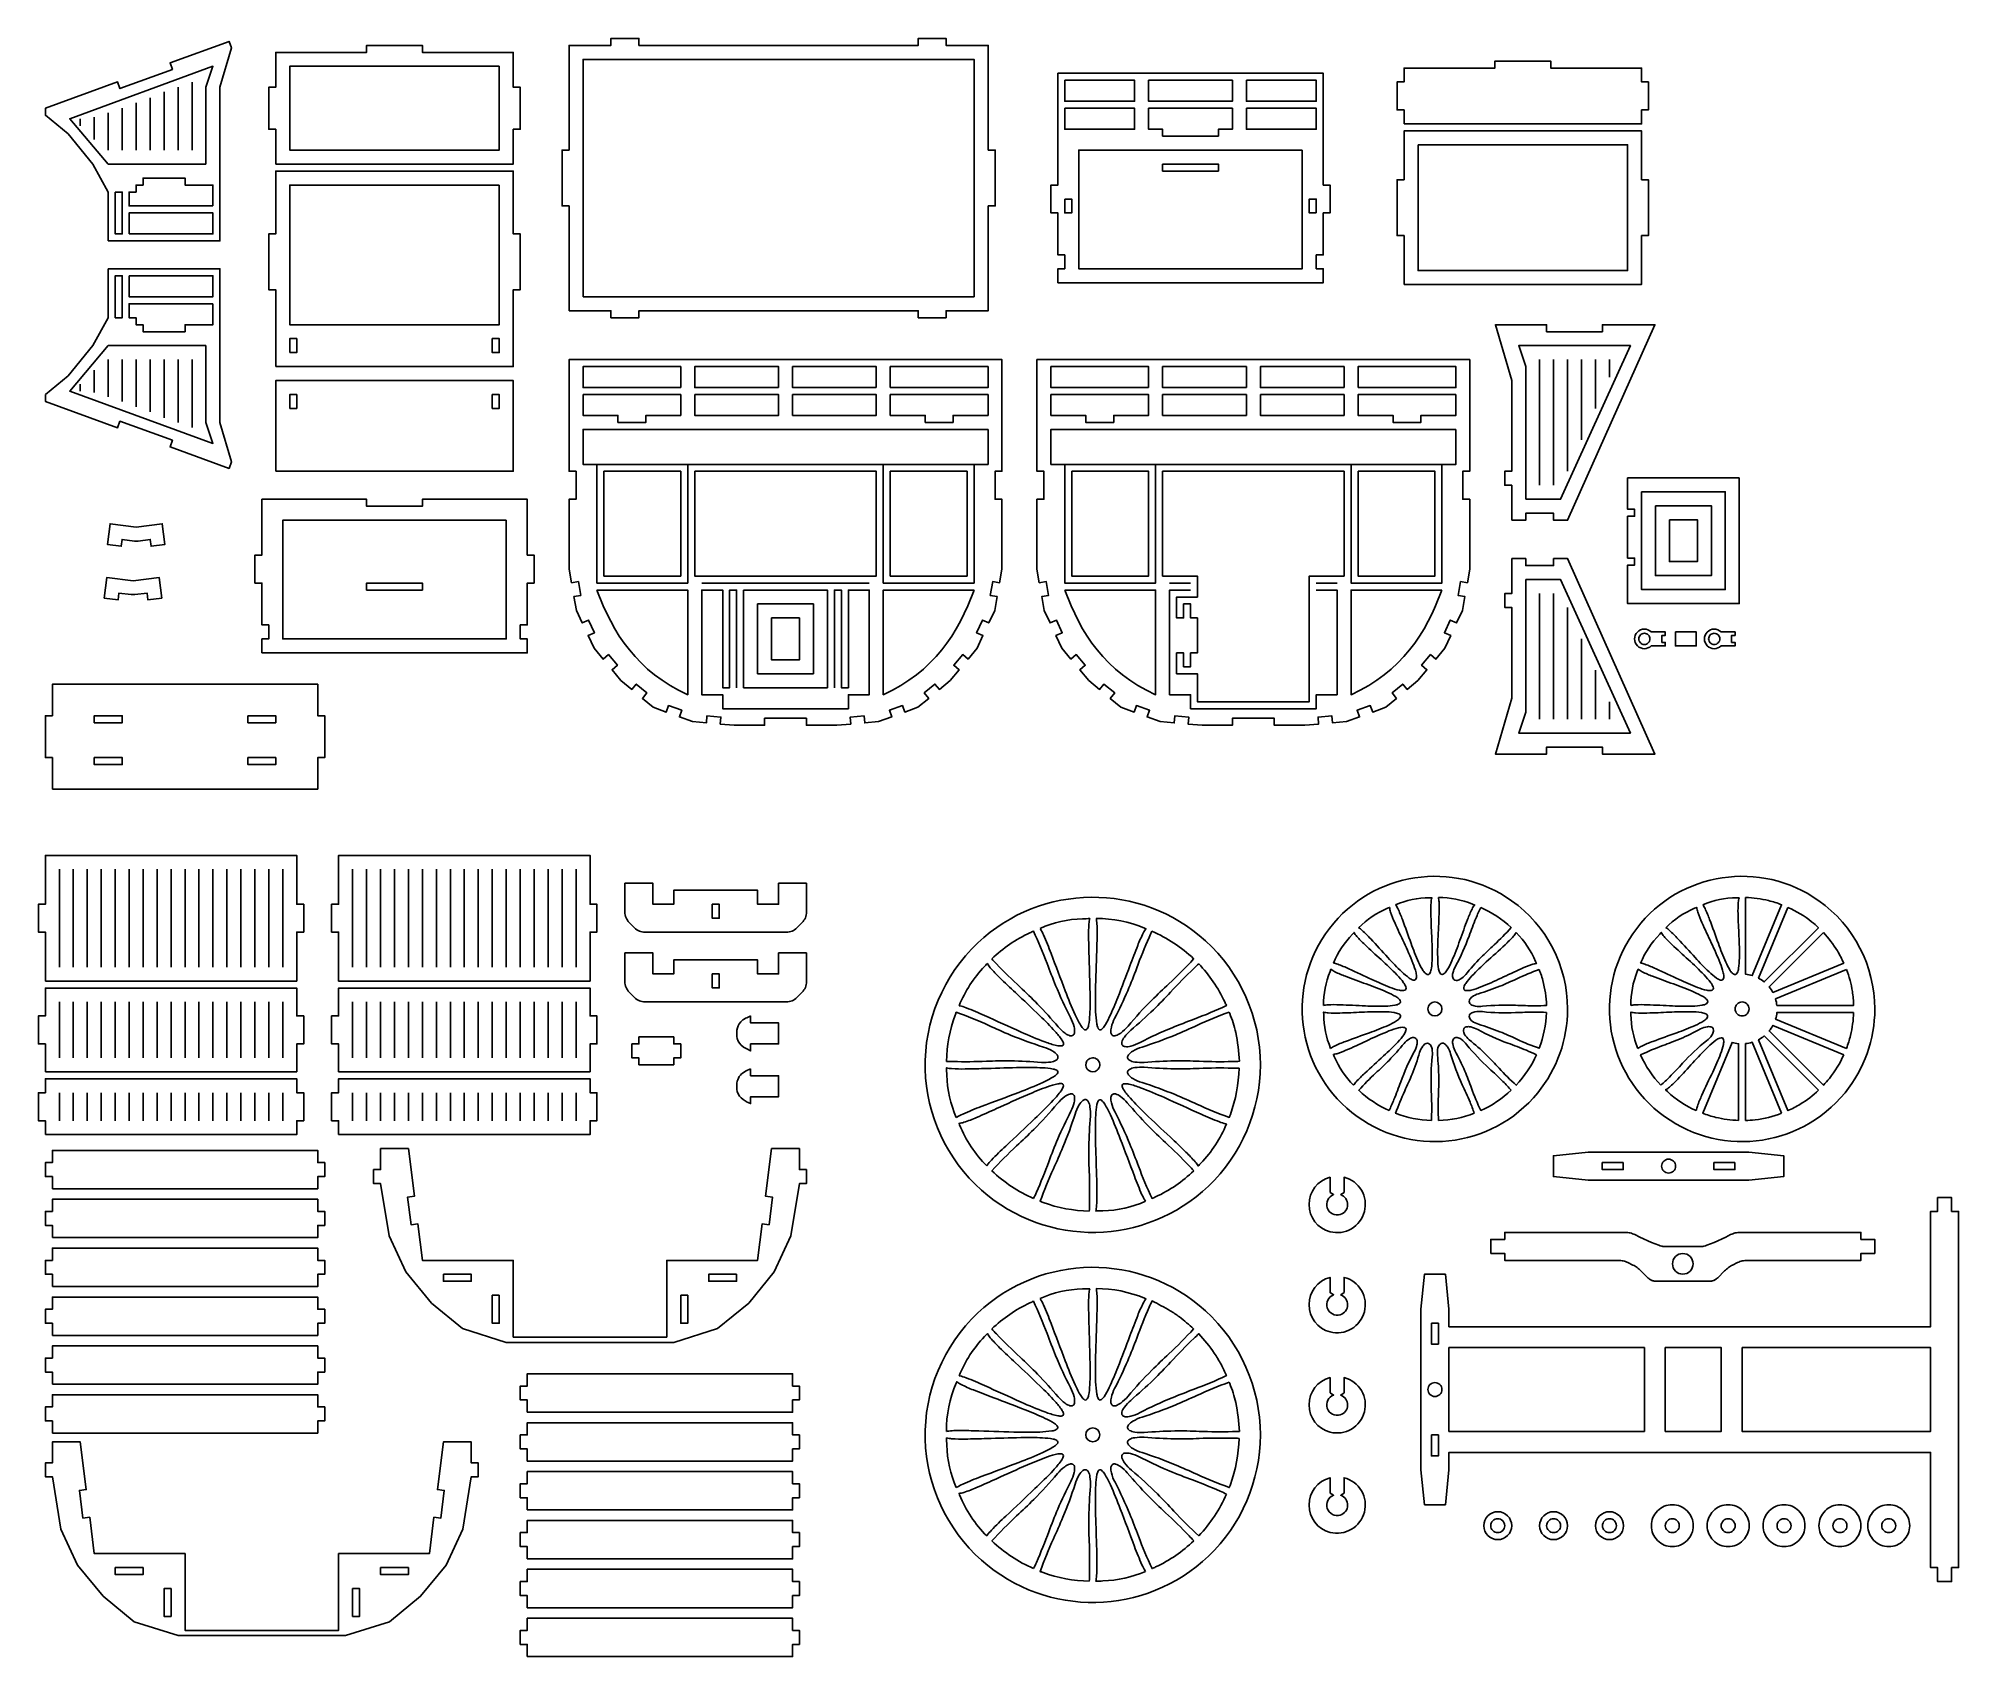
# Model space of a CAD drawing. Extents: x -590 to 235, y -434 to 261.
import ezdxf

# ---------------------------------------------------------------- set-up
doc = ezdxf.new("R2010")
doc.units = 0
doc.header["$MEASUREMENT"] = 0
doc.layers.get('0').update_dxf_attribs({"linetype": 'CONTINUOUS'})
doc.layers.add('ENGRAVE', color=1, linetype='CONTINUOUS')

msp = doc.modelspace()

# ---------------------------------------------------------------- linework, layer by layer
for points in [[(-560.12, 174.38), (-560.12, 195.38), (-566.69, 207.34), (-577.39, 220.31), (-587.12, 228.38), (-587.12, 231.38), (-556.11, 242.67), (-555.08, 239.85), (-532.53, 248.06), (-533.55, 250.87), (-508.18, 260.11), (-507.16, 257.29), (-512.12, 240.38), (-512.12, 174.38)], [(-488.12, 207.38), (-488.12, 222.38), (-491.12, 222.38), (-491.12, 240.38), (-488.12, 240.38), (-488.12, 255.38), (-449.12, 255.38), (-449.12, 258.38), (-425.12, 258.38), (-425.12, 255.38), (-386.12, 255.38), (-386.12, 240.38), (-383.12, 240.38), (-383.12, 222.38), (-386.12, 222.38), (-386.12, 207.38)], [(-362.12, 144.38), (-362.12, 189.38), (-365.12, 189.38), (-365.12, 213.38), (-362.12, 213.38), (-362.12, 258.38), (-344.12, 258.38), (-344.12, 261.38), (-332.12, 261.38), (-332.12, 258.38), (-212.12, 258.38), (-212.12, 261.38), (-200.12, 261.38), (-200.12, 258.38), (-182.04, 258.38), (-182.04, 213.38), (-179.04, 213.38), (-179.04, 189.38), (-182.04, 189.38), (-182.04, 144.38), (-200.12, 144.38), (-200.12, 141.38), (-212.12, 141.38), (-212.12, 144.38), (-332.12, 144.38), (-332.12, 141.38), (-344.12, 141.38), (-344.12, 144.38)], [(-3.35, 224.66), (-3.35, 230.66), (-6.35, 230.66), (-6.35, 242.66), (-3.35, 242.66), (-3.35, 248.66), (35.65, 248.66), (35.65, 251.66), (59.65, 251.66), (59.65, 248.66), (98.65, 248.66), (98.65, 242.66), (101.65, 242.66), (101.65, 230.66), (98.65, 230.66), (98.65, 224.66)], [(-152.12, 156.38), (-152.12, 162.38), (-149.12, 162.38), (-149.12, 168.38), (-152.12, 168.38), (-152.12, 186.38), (-155.12, 186.38), (-155.12, 198.38), (-152.12, 198.38), (-152.12, 246.38), (-38.12, 246.38), (-38.12, 198.38), (-35.12, 198.38), (-35.12, 186.38), (-38.12, 186.38), (-38.12, 168.38), (-41.12, 168.38), (-41.12, 162.38), (-38.12, 162.38), (-38.12, 156.38)], [(-149.12, 243.38), (-149.12, 234.38), (-119.12, 234.38), (-119.12, 243.38)], [(-113.12, 243.38), (-113.12, 234.38), (-77.12, 234.38), (-77.12, 243.38)], [(-71.12, 243.38), (-71.12, 234.38), (-41.12, 234.38), (-41.12, 243.38)], [(-149.12, 231.38), (-119.12, 231.38), (-119.12, 222.38), (-149.12, 222.38)], [(-113.12, 231.38), (-113.12, 222.38), (-107.12, 222.38), (-107.12, 219.38), (-83.12, 219.38), (-83.12, 222.38), (-77.12, 222.38), (-77.12, 231.38)], [(-71.12, 231.38), (-71.12, 222.38), (-41.12, 222.38), (-41.12, 231.38)], [(-3.35, 155.66), (-3.35, 176.66), (-6.35, 176.66), (-6.35, 200.66), (-3.35, 200.66), (-3.35, 221.66), (98.65, 221.66), (98.65, 200.66), (101.65, 200.66), (101.65, 176.66), (98.65, 176.66), (98.65, 155.66)], [(-107.12, 207.38), (-107.12, 204.38), (-83.12, 204.38), (-83.12, 207.38)], [(-515.12, 189.38), (-515.12, 198.38), (-527.12, 198.38), (-527.12, 201.38), (-545.12, 201.38), (-545.12, 198.38), (-548.12, 198.38), (-548.12, 195.38), (-551.12, 195.38), (-551.12, 189.38)], [(-488.12, 120.38), (-488.12, 153.38), (-491.12, 153.38), (-491.12, 177.38), (-488.12, 177.38), (-488.12, 204.38), (-386.12, 204.38), (-386.12, 177.38), (-383.12, 177.38), (-383.12, 153.38), (-386.12, 153.38), (-386.12, 120.38)], [(-557.12, 195.38), (-557.12, 177.38), (-554.12, 177.38), (-554.12, 195.38)], [(-149.12, 192.38), (-149.12, 186.38), (-146.12, 186.38), (-146.12, 192.38)], [(-41.12, 186.38), (-44.12, 186.38), (-44.12, 192.38), (-41.12, 192.38)], [(-551.12, 177.38), (-551.12, 186.38), (-515.12, 186.38), (-515.12, 177.38)], [(-560.12, 162.38), (-560.12, 141.38), (-566.69, 129.42), (-577.39, 116.45), (-587.12, 108.38), (-587.12, 105.38), (-556.11, 94.09), (-555.08, 96.91), (-532.53, 88.7), (-533.55, 85.89), (-508.18, 76.65), (-507.16, 79.47), (-512.12, 96.38), (-512.12, 162.38)], [(-557.12, 141.38), (-557.12, 159.38), (-554.12, 159.38), (-554.12, 141.38)], [(-551.12, 159.38), (-551.12, 150.38), (-515.12, 150.38), (-515.12, 159.38)], [(-515.12, 147.38), (-515.12, 138.38), (-527.12, 138.38), (-527.12, 135.38), (-545.12, 135.38), (-545.12, 138.38), (-548.12, 138.38), (-548.12, 141.38), (-551.12, 141.38), (-551.12, 147.38)], [(-482.12, 126.38), (-479.12, 126.38), (-479.12, 132.38), (-482.12, 132.38)], [(-395.12, 132.38), (-395.12, 126.38), (-392.12, 126.38), (-392.12, 132.38)], [(42.88, 54.38), (42.88, 69.38), (39.88, 69.38), (39.88, 75.38), (42.88, 75.38), (42.88, 114.38), (35.91, 138.38), (57.88, 138.38), (57.88, 135.38), (81.88, 135.38), (81.88, 138.38), (104.4, 138.38), (66.88, 54.38), (60.88, 54.38), (60.88, 57.38), (48.88, 57.38), (48.88, 54.38)], [(-176.12, 33.38), (-176.12, 63.38), (-179.12, 63.38), (-179.12, 75.38), (-176.12, 75.38), (-176.12, 123.38), (-362.12, 123.38), (-362.12, 75.38), (-359.12, 75.38), (-359.12, 63.38), (-362.12, 63.38), (-362.12, 33.38), (-361.07, 27.47), (-358.12, 27.99), (-357.08, 22.08), (-360.03, 21.56), (-358.99, 15.65), (-356.45, 10.22), (-353.74, 11.48), (-351.2, 6.05), (-353.92, 4.78), (-351.38, -0.66), (-347.52, -5.26), (-345.23, -3.33), (-341.37, -7.92), (-343.67, -9.85), (-339.81, -14.45), (-335.21, -18.31), (-333.29, -16.01), (-328.69, -19.86), (-330.62, -22.16), (-326.02, -26.02), (-320.38, -28.07), (-319.36, -25.25), (-313.72, -27.3), (-314.74, -30.12), (-309.11, -32.18), (-303.13, -32.7), (-302.87, -29.71), (-296.89, -30.23), (-297.15, -33.22), (-291.17, -33.74), (-278.12, -33.74), (-278.12, -30.74), (-260.12, -30.74), (-260.12, -33.74), (-247.06, -33.74), (-241.08, -33.22), (-241.34, -30.23), (-235.37, -29.71), (-235.1, -32.7), (-229.13, -32.18), (-223.49, -30.12), (-224.51, -27.3), (-218.88, -25.25), (-217.85, -28.07), (-212.21, -26.02), (-207.62, -22.16), (-209.54, -19.86), (-204.95, -16.01), (-203.02, -18.31), (-198.42, -14.45), (-194.57, -9.85), (-196.86, -7.92), (-193.01, -3.33), (-190.71, -5.26), (-186.85, -0.66), (-184.32, 4.78), (-187.03, 6.05), (-184.5, 11.48), (-181.78, 10.22), (-179.24, 15.65), (-178.2, 21.56), (-181.16, 22.08), (-180.11, 27.99), (-177.16, 27.47)], [(-314.12, 111.38), (-314.12, 120.38), (-356.12, 120.38), (-356.12, 111.38)], [(-272.12, 111.38), (-272.12, 120.38), (-308.12, 120.38), (-308.12, 111.38)], [(-230.12, 111.38), (-230.12, 120.38), (-266.12, 120.38), (-266.12, 111.38)], [(-224.12, 111.38), (-182.12, 111.38), (-182.12, 120.38), (-224.12, 120.38)], [(24.88, 33.38), (24.88, 63.38), (21.88, 63.38), (21.88, 75.38), (24.88, 75.38), (24.88, 123.38), (-161.12, 123.38), (-161.12, 75.38), (-158.12, 75.38), (-158.12, 63.38), (-161.12, 63.38), (-161.12, 33.38), (-160.08, 27.47), (-157.12, 27.99), (-156.08, 22.08), (-159.03, 21.56), (-157.99, 15.65), (-155.45, 10.22), (-152.74, 11.48), (-150.2, 6.05), (-152.92, 4.78), (-150.38, -0.66), (-146.52, -5.26), (-144.23, -3.33), (-140.37, -7.92), (-142.67, -9.85), (-138.81, -14.45), (-134.21, -18.31), (-132.29, -16.01), (-127.69, -19.86), (-129.62, -22.16), (-125.02, -26.02), (-119.38, -28.07), (-118.36, -25.25), (-112.72, -27.3), (-113.75, -30.12), (-108.11, -32.18), (-102.13, -32.7), (-101.87, -29.71), (-95.89, -30.23), (-96.15, -33.22), (-90.18, -33.74), (-77.12, -33.74), (-77.12, -30.74), (-59.12, -30.74), (-59.12, -33.74), (-46.06, -33.74), (-40.08, -33.22), (-40.34, -30.23), (-34.37, -29.71), (-34.1, -32.7), (-28.13, -32.18), (-22.49, -30.12), (-23.52, -27.3), (-17.88, -25.25), (-16.85, -28.07), (-11.21, -26.02), (-6.62, -22.16), (-8.54, -19.86), (-3.95, -16.01), (-2.02, -18.31), (2.58, -14.45), (6.43, -9.85), (4.14, -7.92), (7.99, -3.33), (10.29, -5.26), (14.15, -0.66), (16.68, 4.78), (13.97, 6.05), (16.5, 11.48), (19.22, 10.22), (21.76, 15.65), (22.8, 21.56), (19.84, 22.08), (20.89, 27.99), (23.84, 27.47)], [(-113.12, 111.38), (-113.12, 120.38), (-155.12, 120.38), (-155.12, 111.38)], [(-71.12, 111.38), (-71.12, 120.38), (-107.12, 120.38), (-107.12, 111.38)], [(-29.12, 111.38), (-29.12, 120.38), (-65.12, 120.38), (-65.12, 111.38)], [(-23.12, 111.38), (18.88, 111.38), (18.88, 120.38), (-23.12, 120.38)], [(-488.12, 75.38), (-488.12, 114.38), (-386.12, 114.38), (-386.12, 75.38)], [(-482.12, 102.38), (-482.12, 108.38), (-479.12, 108.38), (-479.12, 102.38)], [(-395.12, 102.38), (-395.12, 108.38), (-392.12, 108.38), (-392.12, 102.38)], [(-356.12, 108.38), (-356.12, 99.38), (-341.12, 99.38), (-341.12, 96.38), (-329.12, 96.38), (-329.12, 99.38), (-314.12, 99.38), (-314.12, 108.38)], [(-308.12, 108.38), (-308.12, 99.38), (-272.12, 99.38), (-272.12, 108.38)], [(-266.12, 108.38), (-266.12, 99.38), (-230.12, 99.38), (-230.12, 108.38)], [(-182.12, 108.38), (-182.12, 99.38), (-197.12, 99.38), (-197.12, 96.38), (-209.12, 96.38), (-209.12, 99.38), (-224.12, 99.38), (-224.12, 108.38)], [(-155.12, 108.38), (-155.12, 99.38), (-140.12, 99.38), (-140.12, 96.38), (-128.12, 96.38), (-128.12, 99.38), (-113.12, 99.38), (-113.12, 108.38)], [(-107.12, 108.38), (-107.12, 99.38), (-71.12, 99.38), (-71.12, 108.38)], [(-65.12, 108.38), (-65.12, 99.38), (-29.12, 99.38), (-29.12, 108.38)], [(18.88, 108.38), (18.88, 99.38), (3.88, 99.38), (3.88, 96.38), (-8.12, 96.38), (-8.12, 99.38), (-23.12, 99.38), (-23.12, 108.38)], [(-347.12, 75.38), (-347.12, 30.38), (-314.12, 30.38), (-314.12, 75.38)], [(-308.12, 75.38), (-308.12, 30.38), (-230.12, 30.38), (-230.12, 75.38)], [(-224.12, 75.38), (-224.12, 30.38), (-191.12, 30.38), (-191.12, 75.38)], [(-146.12, 75.38), (-146.12, 30.38), (-113.12, 30.38), (-113.12, 75.38)], [(-107.12, 75.38), (-107.12, 30.38), (-92.12, 30.38), (-92.12, 21.38), (-101.12, 21.38), (-101.12, 12.38), (-98.12, 12.38), (-98.12, 18.38), (-95.12, 18.38), (-95.12, 12.38), (-92.12, 12.38), (-92.12, -2.62), (-95.12, -2.62), (-95.12, -8.62), (-98.12, -8.62), (-98.12, -2.62), (-101.12, -2.62), (-101.12, -11.62), (-92.12, -11.62), (-92.12, -23.62), (-44.12, -23.62), (-44.12, 30.38), (-29.12, 30.38), (-29.12, 75.38)], [(-23.12, 75.38), (-23.12, 30.38), (9.88, 30.38), (9.88, 75.38)], [(140.65, 72.58), (92.65, 72.58), (92.65, 59.08), (95.65, 59.08), (95.65, 56.08), (92.65, 56.08), (92.65, 38.08), (95.65, 38.08), (95.65, 35.08), (92.65, 35.08), (92.65, 18.58), (140.65, 18.58)], [(-494.12, -2.62), (-494.12, 3.38), (-491.12, 3.38), (-491.12, 9.38), (-494.12, 9.38), (-494.12, 27.38), (-497.12, 27.38), (-497.12, 39.38), (-494.12, 39.38), (-494.12, 63.38), (-449.12, 63.38), (-449.12, 60.38), (-425.12, 60.38), (-425.12, 63.38), (-380.12, 63.38), (-380.12, 39.38), (-377.12, 39.38), (-377.12, 27.38), (-380.12, 27.38), (-380.12, 9.38), (-383.12, 9.38), (-383.12, 3.38), (-380.12, 3.38), (-380.12, -2.62)], [(-547.32, 45.44), (-542.07, 46.13), (-541.67, 43.16), (-535.73, 43.94), (-536.9, 52.86), (-548.1, 51.39), (-559.31, 52.86), (-560.48, 43.94), (-554.54, 43.16), (-554.14, 46.13), (-548.89, 45.44)], [(42.88, 37.88), (42.88, 22.88), (39.88, 22.88), (39.88, 16.88), (42.88, 16.88), (42.88, -22.12), (35.91, -46.12), (57.88, -46.12), (57.88, -43.12), (81.88, -43.12), (81.88, -46.12), (104.4, -46.12), (66.88, 37.88), (60.88, 37.88), (60.88, 34.88), (48.88, 34.88), (48.88, 37.88)], [(-548.69, 22.4), (-543.43, 23.09), (-543.04, 20.11), (-537.09, 20.9), (-538.27, 29.82), (-549.47, 28.35), (-560.68, 29.82), (-561.85, 20.9), (-555.9, 20.11), (-555.51, 23.09), (-550.26, 22.4)], [(-449.12, 24.38), (-449.12, 27.38), (-425.12, 27.38), (-425.12, 24.38)], [(113.2, 6.37), (122.2, 6.37), (122.2, 0.37), (113.2, 0.37)], [(-584.12, -61.12), (-584.12, -47.62), (-587.12, -47.62), (-587.12, -29.62), (-584.12, -29.62), (-584.12, -16.12), (-470.12, -16.12), (-470.12, -29.62), (-467.12, -29.62), (-467.12, -47.62), (-470.12, -47.62), (-470.12, -61.12)], [(-566.12, -32.62), (-566.12, -29.62), (-554.12, -29.62), (-554.12, -32.62)], [(-500.12, -29.62), (-500.12, -32.62), (-488.12, -32.62), (-488.12, -29.62)], [(-566.12, -47.62), (-566.12, -50.62), (-554.12, -50.62), (-554.12, -47.62)], [(-500.12, -47.62), (-500.12, -50.62), (-488.12, -50.62), (-488.12, -47.62)], [(-587.12, -143.62), (-587.12, -122.62), (-590.12, -122.62), (-590.12, -110.62), (-587.12, -110.62), (-587.12, -89.62), (-479.12, -89.62), (-479.12, -110.62), (-476.12, -110.62), (-476.12, -122.62), (-479.12, -122.62), (-479.12, -143.62)], [(-461.12, -143.62), (-461.12, -122.62), (-464.12, -122.62), (-464.12, -110.62), (-461.12, -110.62), (-461.12, -89.62), (-353.12, -89.62), (-353.12, -110.62), (-350.12, -110.62), (-350.12, -122.62), (-353.12, -122.62), (-353.12, -143.62)], [(-300.62, -110.62), (-300.62, -116.62), (-297.62, -116.62), (-297.62, -110.62)], [(-587.12, -182.62), (-587.12, -170.62), (-590.12, -170.62), (-590.12, -158.62), (-587.12, -158.62), (-587.12, -146.62), (-479.12, -146.62), (-479.12, -158.62), (-476.12, -158.62), (-476.12, -170.62), (-479.12, -170.62), (-479.12, -182.62)], [(-461.12, -182.62), (-461.12, -170.62), (-464.12, -170.62), (-464.12, -158.62), (-461.12, -158.62), (-461.12, -146.62), (-353.12, -146.62), (-353.12, -158.62), (-350.12, -158.62), (-350.12, -170.62), (-353.12, -170.62), (-353.12, -182.62)], [(-300.62, -140.56), (-300.62, -146.56), (-297.62, -146.56), (-297.62, -140.56)], [(-332.12, -167.62), (-332.12, -170.62), (-335.12, -170.62), (-335.12, -176.62), (-332.12, -176.62), (-332.12, -179.62), (-317.12, -179.62), (-317.12, -176.62), (-314.12, -176.62), (-314.12, -170.62), (-317.12, -170.62), (-317.12, -167.62)], [(-587.12, -209.62), (-587.12, -203.62), (-590.12, -203.62), (-590.12, -191.62), (-587.12, -191.62), (-587.12, -185.62), (-479.12, -185.62), (-479.12, -191.62), (-476.12, -191.62), (-476.12, -203.62), (-479.12, -203.62), (-479.12, -209.62)], [(-461.12, -209.62), (-461.12, -203.62), (-464.12, -203.62), (-464.12, -191.62), (-461.12, -191.62), (-461.12, -185.62), (-353.12, -185.62), (-353.12, -191.62), (-350.12, -191.62), (-350.12, -203.62), (-353.12, -203.62), (-353.12, -209.62)], [(-584.12, -232.87), (-584.12, -227.62), (-587.12, -227.62), (-587.12, -221.62), (-584.12, -221.62), (-584.12, -216.37), (-470.12, -216.37), (-470.12, -221.62), (-467.12, -221.62), (-467.12, -227.62), (-470.12, -227.62), (-470.12, -232.87)], [(-317.12, -298.85), (-389.12, -298.85), (-407.91, -292.87), (-421.29, -281.95), (-432.25, -268.57), (-439.44, -253.12), (-443.12, -230.62), (-446.12, -230.62), (-446.12, -224.62), (-443.12, -224.62), (-443.12, -215.62), (-431.12, -215.62), (-428.53, -236.08), (-431.51, -236.46), (-430.02, -248.36), (-427.05, -247.99), (-425.12, -263.62), (-386.12, -263.62), (-386.12, -296.62), (-320.12, -296.62), (-320.12, -263.62), (-281.12, -263.62), (-279.19, -247.99), (-276.21, -248.36), (-274.72, -236.46), (-277.7, -236.08), (-275.12, -215.62), (-263.12, -215.62), (-263.12, -224.62), (-260.12, -224.62), (-260.12, -230.62), (-263.12, -230.62), (-266.8, -253.12), (-273.98, -268.57), (-284.94, -281.95), (-298.33, -292.87)], [(81.79, -229.15), (75.79, -229.15), (60.79, -227.65), (60.79, -218.65), (75.79, -217.15), (144.79, -217.15), (159.79, -218.65), (159.79, -227.65), (144.79, -229.15), (138.79, -229.15), (129.79, -229.15), (90.79, -229.15)], [(90.79, -221.65), (81.79, -221.65), (81.79, -224.65), (90.79, -224.65)], [(138.79, -221.65), (129.79, -221.65), (129.79, -224.65), (138.79, -224.65)], [(-584.12, -253.87), (-584.12, -248.62), (-587.12, -248.62), (-587.12, -242.62), (-584.12, -242.62), (-584.12, -237.37), (-470.12, -237.37), (-470.12, -242.62), (-467.12, -242.62), (-467.12, -248.62), (-470.12, -248.62), (-470.12, -253.87)], [(5.38, -368.62), (3.88, -353.62), (3.88, -284.62), (5.38, -269.62), (14.38, -269.62), (15.88, -284.62), (15.88, -292.12), (222.88, -292.12), (222.88, -242.62), (225.88, -242.62), (225.88, -236.62), (231.88, -236.62), (231.88, -242.62), (234.88, -242.62), (234.88, -395.62), (231.88, -395.62), (231.88, -401.62), (225.88, -401.62), (225.88, -395.62), (222.88, -395.62), (222.88, -346.12), (15.88, -346.12), (15.88, -353.62), (14.38, -368.62)], [(33.88, -260.62), (33.88, -254.62), (39.88, -254.62), (39.88, -251.62), (91.73, -251.62), (92.26, -251.63), (92.78, -251.68), (93.31, -251.76), (93.82, -251.86), (94.33, -252), (94.84, -252.16), (95.33, -252.36), (95.81, -252.58), (97.95, -253.65), (102.97, -255.89), (106.08, -257.11), (106.73, -257.33), (107.28, -257.5), (107.52, -257.56), (107.74, -257.61), (107.83, -257.62), (107.92, -257.63), (107.99, -257.64), (108.06, -257.64), (124.75, -257.64), (124.82, -257.64), (124.9, -257.63), (124.98, -257.62), (125.08, -257.61), (125.29, -257.56), (125.53, -257.5), (126.08, -257.33), (126.73, -257.11), (129.82, -255.89), (134.81, -253.65), (136.95, -252.58), (137.44, -252.36), (137.93, -252.16), (138.43, -252), (138.94, -251.86), (139.46, -251.76), (139.98, -251.68), (140.51, -251.63), (141.04, -251.62), (192.88, -251.62), (192.88, -254.62), (198.88, -254.62), (198.88, -260.62), (192.88, -260.62), (192.88, -263.62), (144.04, -263.62), (143.51, -263.63), (142.98, -263.68), (142.46, -263.76), (141.94, -263.86), (141.43, -264), (140.93, -264.16), (140.44, -264.36), (139.95, -264.58), (137.81, -265.65), (137.34, -265.9), (136.87, -266.17), (136.42, -266.46), (135.98, -266.76), (135.56, -267.08), (135.14, -267.42), (134.74, -267.77), (134.36, -268.14), (131.41, -271.09), (131.22, -271.27), (131.02, -271.44), (130.82, -271.6), (130.61, -271.74), (130.4, -271.88), (130.18, -272.01), (129.95, -272.12), (129.72, -272.22), (129.48, -272.31), (129.24, -272.39), (128.99, -272.46), (128.75, -272.52), (128.49, -272.56), (128.24, -272.59), (127.98, -272.61), (127.73, -272.62), (105.04, -272.62), (104.78, -272.61), (104.52, -272.59), (104.27, -272.56), (104.02, -272.52), (103.77, -272.46), (103.52, -272.39), (103.28, -272.31), (103.05, -272.22), (102.81, -272.12), (102.59, -272.01), (102.37, -271.88), (102.15, -271.74), (101.94, -271.6), (101.74, -271.44), (101.54, -271.27), (101.36, -271.09), (98.41, -268.14), (98.02, -267.77), (97.62, -267.42), (97.21, -267.08), (96.78, -266.76), (96.34, -266.46), (95.89, -266.17), (95.43, -265.9), (94.95, -265.65), (92.81, -264.58), (92.33, -264.36), (91.84, -264.16), (91.33, -264), (90.82, -263.86), (90.31, -263.76), (89.78, -263.68), (89.26, -263.63), (88.73, -263.62), (39.88, -263.62), (39.88, -260.62)], [(-584.12, -274.87), (-584.12, -269.62), (-587.12, -269.62), (-587.12, -263.62), (-584.12, -263.62), (-584.12, -258.37), (-470.12, -258.37), (-470.12, -263.62), (-467.12, -263.62), (-467.12, -269.62), (-470.12, -269.62), (-470.12, -274.87)], [(-416.12, -269.62), (-404.12, -269.62), (-404.12, -272.62), (-416.12, -272.62)], [(-290.12, -269.62), (-302.12, -269.62), (-302.12, -272.62), (-290.12, -272.62)], [(-584.12, -295.87), (-584.12, -290.62), (-587.12, -290.62), (-587.12, -284.62), (-584.12, -284.62), (-584.12, -279.37), (-470.12, -279.37), (-470.12, -284.62), (-467.12, -284.62), (-467.12, -290.62), (-470.12, -290.62), (-470.12, -295.87)], [(-392.12, -278.62), (-395.12, -278.62), (-395.12, -290.62), (-392.12, -290.62)], [(-314.12, -278.62), (-311.12, -278.62), (-311.12, -290.62), (-314.12, -290.62)], [(8.38, -290.62), (8.38, -299.62), (11.38, -299.62), (11.38, -290.62)], [(-584.12, -316.87), (-584.12, -311.62), (-587.12, -311.62), (-587.12, -305.62), (-584.12, -305.62), (-584.12, -300.37), (-470.12, -300.37), (-470.12, -305.62), (-467.12, -305.62), (-467.12, -311.62), (-470.12, -311.62), (-470.12, -316.87)], [(15.88, -301.12), (15.88, -337.12), (99.88, -337.12), (99.88, -301.12)], [(108.88, -301.12), (108.88, -337.12), (132.88, -337.12), (132.88, -301.12)], [(141.88, -301.12), (141.88, -337.12), (222.88, -337.12), (222.88, -301.12)], [(-380.12, -328.87), (-380.12, -323.62), (-383.12, -323.62), (-383.12, -317.62), (-380.12, -317.62), (-380.12, -312.37), (-266.12, -312.37), (-266.12, -317.62), (-263.12, -317.62), (-263.12, -323.62), (-266.12, -323.62), (-266.12, -328.87)], [(-584.12, -337.87), (-584.12, -332.62), (-587.12, -332.62), (-587.12, -326.62), (-584.12, -326.62), (-584.12, -321.37), (-470.12, -321.37), (-470.12, -326.62), (-467.12, -326.62), (-467.12, -332.62), (-470.12, -332.62), (-470.12, -337.87)], [(-380.12, -349.87), (-380.12, -344.62), (-383.12, -344.62), (-383.12, -338.62), (-380.12, -338.62), (-380.12, -333.37), (-266.12, -333.37), (-266.12, -338.62), (-263.12, -338.62), (-263.12, -344.62), (-266.12, -344.62), (-266.12, -349.87)], [(-458.12, -424.85), (-530.12, -424.85), (-548.91, -418.87), (-562.29, -407.95), (-573.25, -394.57), (-580.44, -379.12), (-584.12, -356.62), (-587.12, -356.62), (-587.12, -350.62), (-584.12, -350.62), (-584.12, -341.62), (-572.12, -341.62), (-569.53, -362.08), (-572.51, -362.46), (-571.02, -374.36), (-568.05, -373.99), (-566.12, -389.62), (-527.12, -389.62), (-527.12, -422.62), (-461.12, -422.62), (-461.12, -389.62), (-422.12, -389.62), (-420.19, -373.99), (-417.21, -374.36), (-415.72, -362.46), (-418.7, -362.08), (-416.12, -341.62), (-404.12, -341.62), (-404.12, -350.62), (-401.12, -350.62), (-401.12, -356.62), (-404.12, -356.62), (-407.8, -379.12), (-414.98, -394.57), (-425.94, -407.95), (-439.33, -418.87)], [(8.38, -338.62), (8.38, -347.62), (11.38, -347.62), (11.38, -338.62)], [(-380.12, -370.87), (-380.12, -365.62), (-383.12, -365.62), (-383.12, -359.62), (-380.12, -359.62), (-380.12, -354.37), (-266.12, -354.37), (-266.12, -359.62), (-263.12, -359.62), (-263.12, -365.62), (-266.12, -365.62), (-266.12, -370.87)], [(-380.12, -391.87), (-380.12, -386.62), (-383.12, -386.62), (-383.12, -380.62), (-380.12, -380.62), (-380.12, -375.37), (-266.12, -375.37), (-266.12, -380.62), (-263.12, -380.62), (-263.12, -386.62), (-266.12, -386.62), (-266.12, -391.87)], [(-557.12, -395.62), (-545.12, -395.62), (-545.12, -398.62), (-557.12, -398.62)], [(-431.12, -395.62), (-443.12, -395.62), (-443.12, -398.62), (-431.12, -398.62)], [(-380.12, -412.87), (-380.12, -407.62), (-383.12, -407.62), (-383.12, -401.62), (-380.12, -401.62), (-380.12, -396.37), (-266.12, -396.37), (-266.12, -401.62), (-263.12, -401.62), (-263.12, -407.62), (-266.12, -407.62), (-266.12, -412.87)], [(-533.12, -404.62), (-536.12, -404.62), (-536.12, -416.62), (-533.12, -416.62)], [(-455.12, -404.62), (-452.12, -404.62), (-452.12, -416.62), (-455.12, -416.62)], [(-380.12, -433.87), (-380.12, -428.62), (-383.12, -428.62), (-383.12, -422.62), (-380.12, -422.62), (-380.12, -417.37), (-266.12, -417.37), (-266.12, -422.62), (-263.12, -422.62), (-263.12, -428.62), (-266.12, -428.62), (-266.12, -433.87)]]:
    msp.add_lwpolyline(points, close=True)
for points in [[(102.82, 6.38, 0.41271), (96.89, 6.33, 0.41271), (96.91, 0.41, 0.41145), (102.82, 0.38), (108.88, 0.38), (108.88, 1.88), (107.38, 1.88), (107.38, 4.88), (108.88, 4.88), (108.88, 6.38)], [(99.88, 0.98, 0.414214), (102.28, 3.38, 0.414214), (99.88, 5.78, 0.414214), (97.48, 3.38, 0.414214)], [(132.82, 6.38, 0.41271), (126.89, 6.33, 0.41271), (126.91, 0.41, 0.41145), (132.82, 0.38), (138.88, 0.38), (138.88, 1.88), (137.38, 1.88), (137.38, 4.88), (138.88, 4.88), (138.88, 6.38)], [(129.88, 0.98, 0.414214), (132.28, 3.38, 0.414214), (129.88, 5.78, 0.414214), (127.48, 3.38, 0.414214)], [(66.88, -155.62, 0.243282), (42.84, -109.12, 0.404072), (-35.39, -121.01, 0.407608), (-25.81, -200.04, 0.412885), (54.09, -191.58, 0.172941)], [(198.88, -155.62, 0.243282), (174.84, -109.12, 0.404072), (96.61, -121.01, 0.407609), (106.19, -200.04, 0.412885), (186.09, -191.58, 0.172941)], [(-338.12, -101.62), (-326.12, -101.62), (-326.12, -110.62), (-317.12, -110.62), (-317.12, -104.62), (-281.12, -104.62), (-281.12, -110.62), (-272.12, -110.62), (-272.12, -101.62), (-260.12, -101.62), (-260.12, -113.97, -0.198916), (-261.99, -118.49), (-264.25, -120.75, -0.198915), (-268.76, -122.62), (-329.47, -122.62, -0.198915), (-333.99, -120.75), (-336.25, -118.49, -0.198914), (-338.12, -113.97)], [(-65.12, -179.62, 0.21178), (-88.73, -126.32, 0.391929), (-186.46, -127.21, 0.213524), (-209.1, -181.42, 0.208326), (-184.86, -233.49, 0.390197), (-87.46, -231.73, 0.205517)], [(-22.91, -120.71, -0.09623), (-10.55, -112.38), (-9.6, -111.98, 0.07041), (-9.18, -113.97, 0.026017), (-7.38, -118.52, 0.005895), (-3.38, -127.19, -0.016027), (0.42, -135.87, -0.036448), (1.77, -140.03, -0.077155), (1.99, -142.06, -0.192541), (1.61, -142.99, -0.24616), (0.6, -143.18, -0.091184), (-1.11, -142.35, -0.041205), (-4.33, -139.7, -0.017959), (-10.31, -133.56, 0.003012), (-17.71, -125.48, 0.023918), (-21.37, -121.85, 0.055117)], [(-7.05, -110.82, -0.099565), (7.55, -107.82), (8.58, -107.82, 0.070307), (8.21, -109.82, 0.025895), (8.13, -114.71, 0.005837), (8.51, -124.27, -0.01601), (8.7, -133.76, -0.036411), (8.35, -138.13, -0.07724), (7.78, -140.1, -0.193502), (7.07, -140.81, -0.246041), (6.07, -140.59, -0.090618), (4.8, -139.17, -0.040959), (2.84, -135.48, -0.017856), (-0.33, -127.51, 0.003032), (-4.07, -117.22, 0.023885), (-6.06, -112.46, 0.055063)], [(11.38, -107.74, -0.093763), (26.01, -110.58), (26.97, -110.97, 0.070307), (25.86, -112.67, 0.026135), (23.92, -117.16, 0.005976), (20.62, -126.11, -0.015999), (17.18, -134.93, -0.036365), (15.19, -138.83, -0.07668), (13.91, -140.43, -0.192132), (12.98, -140.83, -0.247601), (12.13, -140.26, -0.092119), (11.49, -138.47, -0.041009), (11.09, -134.31, -0.018067), (11.2, -125.74, 0.002962), (11.68, -114.79, 0.023921), (11.67, -109.64, 0.055321)], [(29.58, -111.99, -0.081762), (42.64, -120.67, -0.024137), (35.36, -128.05, 0.011756), (29.59, -133.55, 0.022775), (23.11, -140.85, -0.081665), (20.79, -142.84, -0.147369), (18.99, -143.36, -0.337047), (17.58, -142.11, -0.114833), (17.59, -140.22, -0.073818), (18.77, -137.18, 0.036955), (24.57, -124.3, -0.010558), (27.48, -116.7, -0.012707)], [(109.09, -120.71, -0.096231), (121.44, -112.38), (122.39, -111.98, 0.07041), (122.82, -113.97, 0.026017), (124.62, -118.52, 0.005895), (128.62, -127.19, -0.016027), (132.42, -135.87, -0.036448), (133.77, -140.03, -0.077154), (133.99, -142.06, -0.19254), (133.61, -142.99, -0.246161), (132.6, -143.18, -0.091185), (130.89, -142.35, -0.041205), (127.66, -139.7, -0.017959), (121.69, -133.56, 0.003012), (114.29, -125.48, 0.023918), (110.63, -121.85, 0.055118)], [(124.95, -110.82, -0.099565), (139.55, -107.82), (140.58, -107.82, 0.070307), (140.21, -109.82, 0.025895), (140.13, -114.71, 0.005837), (140.51, -124.27, -0.01601), (140.7, -133.76, -0.036411), (140.35, -138.13, -0.07724), (139.78, -140.1, -0.193504), (139.07, -140.81, -0.24604), (138.07, -140.59, -0.090617), (136.8, -139.17, -0.040959), (134.84, -135.48, -0.017856), (131.67, -127.51, 0.003032), (127.93, -117.22, 0.023885), (125.93, -112.46, 0.055063)], [(143.38, -107.74, -0.053553), (153.26, -109.06, -0.032919), (158.82, -110.82), (146.21, -141.26, 0.049855), (143.38, -140.69)], [(161.58, -111.99, -0.063904), (171.71, -118.13, -0.021632), (174.67, -120.71), (151.36, -144.02, 0.049792), (148.97, -142.41)], [(-180.51, -134.1, -0.0811), (-164.11, -122.87, -0.007919), (-162.59, -122.19, -0.019395), (-156.75, -136.07, 0.007964), (-153.07, -145.57, 0.02097), (-146.7, -159.26, -0.055565), (-145.14, -163.32, -0.095384), (-144.93, -165.71, -0.199945), (-145.54, -166.9, -0.220985), (-146.9, -167.1, -0.098592), (-149, -166.04, -0.054984), (-151.97, -163.3, 0.015697), (-160.82, -153.52, 0.012322), (-168.36, -146.21, -0.01614), (-178.49, -136.26, -0.003727)], [(-159.77, -121, -0.095029), (-141.49, -116.87, -0.012169), (-138.38, -116.82, 0.058538), (-138.75, -118.99, 0.023125), (-138.9, -124.81, 0.00662), (-138.69, -134.19, -0.004803), (-138.29, -148.71, -0.017644), (-138.39, -158.04, -0.040554), (-138.93, -162.62, -0.081454), (-139.46, -164.12, -0.243498), (-140.15, -164.65, -0.198617), (-141.01, -164.27, -0.071237), (-142.24, -162.76, -0.035072), (-144.7, -158.11, -0.015759), (-148.95, -147.85, -0.001102), (-155.03, -131.73, 0.015937), (-158.26, -123.79, 0.036348), (-159.59, -121.26)], [(-135.62, -116.74, -0.100712), (-114.91, -120.9), (-114.27, -121.17, 0.058805), (-115.44, -123.03, 0.023291), (-117.81, -128.34, 0.006699), (-121.2, -137.07, -0.004741), (-126.36, -150.62, -0.017578), (-130.03, -159.19, -0.040394), (-132.27, -163.22, -0.080995), (-133.33, -164.4, -0.242503), (-134.17, -164.63, -0.199662), (-134.82, -163.95, -0.071689), (-135.38, -162.09, -0.035245), (-135.88, -156.85, -0.015833), (-135.88, -145.74, -0.001152), (-135.34, -128.49, 0.015881), (-135.29, -119.9, 0.036248), (-135.55, -117.05)], [(-111.7, -122.17, -0.084092), (-93.77, -134.06, -0.019446), (-104.37, -144.79, 0.007978), (-111.75, -151.84, 0.021038), (-121.97, -162.97, -0.055487), (-125.12, -165.97, -0.095059), (-127.25, -167.08, -0.199296), (-128.59, -166.98, -0.221639), (-129.29, -165.8, -0.098933), (-129.13, -163.45, -0.055064), (-127.73, -159.66, 0.015637), (-122.09, -147.76, 0.012299), (-118.22, -138.01, -0.016105), (-112.92, -124.86, -0.003715)], [(-33.75, -135.92, -0.092933), (-25.55, -123.49), (-24.84, -122.75, 0.070364), (-23.68, -124.42, 0.026043), (-20.27, -127.94, 0.005927), (-13.25, -134.42, -0.015985), (-6.42, -140.99, -0.036383), (-3.57, -144.32, -0.077029), (-2.59, -146.12, -0.192453), (-2.58, -147.12, -0.246597), (-3.44, -147.68, -0.091164), (-5.34, -147.57, -0.041164), (-9.33, -146.36, -0.017945), (-17.2, -142.97, 0.002975), (-27.12, -138.34, 0.023842), (-31.89, -136.39, 0.055062)], [(44.79, -122.83, -0.096223), (53.12, -135.18), (53.52, -136.13, 0.070195), (51.53, -136.56, 0.025969), (46.98, -138.36, 0.005881), (38.32, -142.36, -0.01602), (29.64, -146.15, -0.036385), (25.48, -147.51, -0.076886), (23.44, -147.73, -0.193248), (22.51, -147.35, -0.247055), (22.32, -146.34, -0.091537), (23.14, -144.63, -0.041283), (25.8, -141.41, -0.01797), (31.94, -135.43, 0.003023), (40.02, -128.03, 0.023953), (43.65, -124.37, 0.055242)], [(98.25, -135.92, -0.092933), (106.45, -123.49), (107.16, -122.75, 0.070364), (108.32, -124.42, 0.026043), (111.73, -127.94, 0.005927), (118.75, -134.42, -0.015985), (125.58, -140.99, -0.036383), (128.43, -144.32, -0.077028), (129.41, -146.12, -0.192453), (129.42, -147.12, -0.246597), (128.56, -147.68, -0.091164), (126.66, -147.57, -0.041164), (122.67, -146.36, -0.017945), (114.8, -142.97, 0.002975), (104.88, -138.34, 0.023842), (100.11, -136.39, 0.055062)], [(176.79, -122.83, -0.054313), (182.79, -130.64, -0.034954), (185.51, -135.92), (155.08, -148.53, 0.05162), (153.48, -146.14)], [(-338.12, -131.56), (-326.12, -131.56), (-326.12, -140.56), (-317.12, -140.56), (-317.12, -134.56), (-281.12, -134.56), (-281.12, -140.56), (-272.12, -140.56), (-272.12, -131.56), (-260.12, -131.56), (-260.12, -143.92, -0.198917), (-261.99, -148.43), (-264.25, -150.69, -0.198915), (-268.76, -152.56), (-329.47, -152.56, -0.198916), (-333.99, -150.69), (-336.25, -148.43, -0.198914), (-338.12, -143.92)], [(-194.57, -154.2, -0.094067), (-183.61, -137.36, -0.006452), (-182.4, -136.12, 0.058482), (-181.13, -137.91, 0.023194), (-177.13, -142.14, 0.006665), (-170.35, -148.61, -0.00477), (-159.8, -158.58, -0.017606), (-153.28, -165.25, -0.04042), (-150.42, -168.87, -0.080937), (-149.73, -170.31, -0.241843), (-149.84, -171.17, -0.200125), (-150.71, -171.51, -0.071746), (-152.64, -171.32, -0.035234), (-157.67, -169.77, -0.015816), (-167.92, -165.53, -0.001131), (-183.63, -158.43, 0.015925), (-191.53, -155.1, 0.03639), (-194.25, -154.25)], [(-91.6, -136.22, -0.081098), (-80.37, -152.62, -0.007918), (-79.69, -154.15, -0.019395), (-93.57, -159.99, 0.007964), (-103.07, -163.67, 0.020971), (-116.76, -170.04, -0.055566), (-120.81, -171.6, -0.095385), (-123.21, -171.81, -0.199944), (-124.4, -171.2, -0.220982), (-124.6, -169.84, -0.098593), (-123.54, -167.73, -0.054985), (-120.8, -164.77, 0.015697), (-111.02, -155.92, 0.012323), (-103.71, -148.38, -0.01614), (-93.76, -138.25, -0.003727)], [(-38, -154.12, -0.093765), (-35.16, -139.49), (-34.77, -138.53, 0.070315), (-33.06, -139.64, 0.026137), (-28.58, -141.58, 0.005977), (-19.62, -144.88, -0.015998), (-10.8, -148.33, -0.036365), (-6.9, -150.31, -0.076691), (-5.3, -151.6, -0.192187), (-4.91, -152.52, -0.247561), (-5.48, -153.37, -0.092095), (-7.27, -154.01, -0.041002), (-11.42, -154.41, -0.018065), (-19.99, -154.3, 0.002961), (-30.94, -153.82, 0.023916), (-36.1, -153.84, 0.055306)], [(54.68, -138.69, 0.023635), (45.08, -142.62, -0.012281), (37.82, -145.86, -0.022898), (28.59, -149.05, 0.081859), (25.86, -150.43, 0.148138), (24.7, -151.89, 0.336526), (25.32, -153.68, 0.122722), (27.3, -154.43, 0.066157), (30.33, -154.47, -0.036883), (44.46, -154.04, 0.011922), (53.07, -154.25, 0.011565), (57.84, -154.12, 0.053394), (56.27, -143.39, 0.022162), (55.36, -140.5, 0.046501), (54.86, -139.24, -0.0553)], [(94, -154.12, -0.093765), (96.84, -139.49), (97.23, -138.53, 0.070315), (98.94, -139.64, 0.026137), (103.42, -141.58, 0.005977), (112.38, -144.88, -0.015998), (121.2, -148.33, -0.036365), (125.1, -150.31, -0.076691), (126.7, -151.6, -0.192187), (127.09, -152.52, -0.247562), (126.52, -153.37, -0.092096), (124.73, -154.01, -0.041002), (120.58, -154.41, -0.018065), (112.01, -154.3, 0.002961), (101.06, -153.82, 0.023916), (95.9, -153.84, 0.055306)], [(186.68, -138.69), (156.22, -151.3, -0.053218), (156.8, -154.12), (189.76, -154.12, 0.034923), (189.26, -148.11, 0.057453)], [(12.88, -155.62, 0.413694), (9.88, -152.62, 0.413694), (6.88, -155.62, 0.413694), (9.88, -158.62, 0.413694)], [(57.76, -157.12, -0.082819), (54.7, -172.51, -0.024196), (45.11, -168.61, 0.011783), (37.83, -165.39, 0.022842), (28.61, -162.19, -0.081778), (25.88, -160.81, -0.147303), (24.71, -159.35, -0.33666), (25.32, -157.56, -0.11501), (27.07, -156.85, -0.07396), (30.33, -156.77, 0.036957), (44.46, -157.2, -0.010559), (52.6, -156.98, -0.01271)], [(144.88, -155.62, 0.414214), (141.88, -152.62, 0.414214), (138.88, -155.62, 0.414214), (141.88, -158.62, 0.414214)], [(-284.12, -158.62, 0.021616), (-286.28, -159.63, 0.08231), (-288.39, -161.19, 0.158207), (-290, -164.73, 0.097463), (-289.83, -168.36, 0.177471), (-287.36, -171.85, 0.02745), (-286.34, -172.51, 0.020909), (-284.12, -173.62), (-284.12, -170.62), (-272.12, -170.62), (-272.12, -161.62), (-284.12, -161.62)], [(-200, -178.12, -0.080926), (-196.23, -158.26, -0.006161), (-195.76, -157.01, -0.019468), (-181.81, -162.7, 0.007993), (-172.48, -166.82, 0.021052), (-158.29, -171.99, -0.055552), (-154.32, -173.76, -0.095381), (-152.47, -175.3, -0.199994), (-152.06, -176.58, -0.220989), (-152.89, -177.67, -0.098561), (-155.12, -178.42, -0.054961), (-159.16, -178.58, 0.015624), (-172.33, -177.93, 0.012271), (-182.84, -178.09, -0.016076), (-197.04, -178.22, -0.003712)], [(-78.5, -156.96, 0.019109), (-92.45, -162.7, -0.008366), (-101.76, -166.82, -0.021161), (-115.94, -171.99, 0.055541), (-119.92, -173.76, 0.095456), (-121.76, -175.3, 0.200243), (-122.17, -176.58, 0.220828), (-121.35, -177.67, 0.09843), (-119.11, -178.42, 0.054919), (-115.07, -178.58, -0.015643), (-101.9, -177.93, -0.012199), (-91.38, -178.09, 0.016088), (-77.09, -178.21, 0.003692), (-74.11, -178.11, 0.041816), (-75.7, -165.73, 0.043776), (-78.29, -157.58, -0.01839)], [(-34.92, -172.55, -0.099534), (-37.91, -157.96), (-37.92, -156.93, 0.069908), (-35.92, -157.29, 0.02587), (-31.03, -157.37, 0.005829), (-21.48, -156.99, -0.016058), (-12.01, -156.81, -0.036407), (-7.64, -157.15, -0.076829), (-5.67, -157.73, -0.192741), (-4.96, -158.44, -0.247519), (-5.16, -159.44, -0.091694), (-6.58, -160.71, -0.04131), (-10.26, -162.66, -0.017962), (-18.22, -165.83, 0.00306), (-28.52, -169.57, 0.024038), (-33.28, -171.56, 0.055453)], [(-25.03, -188.41, -0.096214), (-33.35, -176.06), (-33.75, -175.11, 0.070195), (-31.76, -174.68, 0.025968), (-27.22, -172.88, 0.00588), (-18.55, -168.88, -0.01602), (-9.88, -165.08, -0.036386), (-5.72, -163.73, -0.07689), (-3.68, -163.51, -0.193258), (-2.75, -163.89, -0.247045), (-2.55, -164.89, -0.091533), (-3.38, -166.61, -0.041282), (-6.03, -169.83, -0.017969), (-12.17, -175.81, 0.003023), (-20.25, -183.21, 0.023954), (-23.89, -186.87, 0.055241)], [(53.51, -175.32, -0.081757), (44.83, -188.37, -0.024121), (37.45, -181.09, 0.011754), (31.95, -175.32, 0.022747), (24.64, -168.83, -0.081645), (22.65, -166.52, -0.147767), (22.13, -164.72, -0.337211), (23.38, -163.31, -0.114429), (25.28, -163.33, -0.07364), (28.32, -164.5, 0.036892), (41.2, -170.3, -0.011871), (49.2, -173.38, -0.011612)], [(97.08, -172.55, -0.099534), (94.09, -157.96), (94.08, -156.93, 0.069908), (96.08, -157.29, 0.02587), (100.97, -157.37, 0.005829), (110.52, -156.99, -0.016058), (119.99, -156.81, -0.036406), (124.36, -157.15, -0.076828), (126.33, -157.73, -0.19274), (127.04, -158.44, -0.247519), (126.84, -159.44, -0.091694), (125.42, -160.71, -0.04131), (121.74, -162.66, -0.017962), (113.78, -165.83, 0.00306), (103.48, -169.57, 0.024038), (98.72, -171.56, 0.055454)], [(106.97, -188.41, -0.085637), (98.27, -175.36, -0.024043), (107.81, -171.33, 0.011709), (115.23, -168.46, 0.022695), (124.01, -164.21, -0.086406), (127.01, -163.24, -0.151427), (128.83, -163.49, -0.325771), (129.61, -165.15, -0.115248), (128.87, -166.89, -0.073889), (126.62, -169.25, 0.037057), (116.32, -178.94, -0.010593), (110.72, -184.85, -0.012743)], [(185.51, -175.32, -0.063904), (179.37, -185.45, -0.021635), (176.79, -188.41), (153.47, -165.08, 0.050461), (155.08, -162.71)], [(189.76, -157.12, -0.053554), (188.44, -166.99, -0.032921), (186.68, -172.55), (156.24, -159.94, 0.050043), (156.81, -157.12)], [(-9.81, -199.25, -0.081764), (-22.87, -190.56, -0.024137), (-15.6, -183.19, 0.011756), (-9.83, -177.69, 0.022775), (-3.34, -170.39, -0.081665), (-1.03, -168.4, -0.147369), (0.77, -167.88, -0.337046), (2.19, -169.12, -0.114833), (2.17, -171.02, -0.073818), (1, -174.06, 0.036955), (-4.8, -186.94, -0.010558), (-7.71, -194.54, -0.012707)], [(8.38, -203.5, -0.082822), (-7, -200.44, -0.024195), (-3.11, -190.84, 0.011782), (0.12, -183.56, 0.022842), (3.31, -174.34, -0.081772), (4.69, -171.62, -0.14726), (6.15, -170.44, -0.33667), (7.94, -171.06, -0.115045), (8.65, -172.81, -0.073971), (8.73, -176.07, 0.036963), (8.3, -190.2, -0.010562), (8.52, -198.33, -0.012712)], [(26.82, -200.42, -0.088912), (11.43, -203.49, -0.023984), (11.36, -193.12, 0.011689), (11.55, -185.16, 0.02261), (10.98, -175.4, -0.081424), (11.21, -172.35, -0.147319), (12.11, -170.71, -0.337844), (13.99, -170.59, -0.114628), (15.32, -171.95, -0.073572), (16.64, -174.93, 0.037), (21.65, -188.15, -0.010572), (24.97, -195.59, -0.012721)], [(42.67, -190.53, -0.085642), (29.62, -199.23, -0.024071), (25.59, -189.69, 0.011729), (22.73, -182.27, 0.022704), (18.47, -173.49, -0.081669), (17.52, -170.58, -0.147437), (17.72, -168.72, -0.337056), (19.42, -167.9, -0.11477), (21.16, -168.63, -0.073791), (23.52, -170.88, 0.037039), (33.21, -181.18, -0.01058), (39.12, -186.78, -0.012737)], [(122.19, -199.25, -0.092929), (109.75, -191.05), (109.01, -190.34, 0.070284), (110.69, -189.18, 0.02605), (114.2, -185.78, 0.005927), (120.68, -178.76, -0.016008), (127.24, -171.93, -0.036399), (130.57, -169.08, -0.076929), (132.37, -168.1, -0.193297), (133.38, -168.09, -0.246975), (133.94, -168.95, -0.091525), (133.83, -170.85, -0.041292), (132.62, -174.84, -0.017987), (129.24, -182.7, 0.002986), (124.6, -192.62, 0.023903), (122.65, -197.39, 0.055219)], [(140.38, -203.5, -0.053555), (130.51, -202.18, -0.03292), (124.95, -200.42), (137.56, -169.98, 0.049852), (140.38, -170.54)], [(158.82, -200.42, -0.069136), (147.41, -203.26, -0.023294), (143.38, -203.5), (143.38, -170.5, 0.049752), (146.2, -169.95)], [(174.67, -190.53, -0.054313), (166.87, -196.53, -0.034948), (161.58, -199.25), (148.97, -168.81, 0.049918), (151.36, -167.22)], [(-284.12, -181.33, 0.030229), (-286.74, -182.6, 0.112837), (-288.99, -184.67, 0.118473), (-290, -187.44, 0.097463), (-289.83, -191.07, 0.17747), (-287.36, -194.57, 0.041119), (-285.61, -195.61, 0.013939), (-284.12, -196.33), (-284.12, -193.33), (-272.12, -193.33), (-272.12, -184.33), (-284.12, -184.33)], [(-195.74, -202.28, -0.095022), (-199.86, -183.99, -0.012172), (-199.91, -180.88, 0.058539), (-197.74, -181.25, 0.023126), (-191.92, -181.4, 0.00662), (-182.55, -181.19, -0.004803), (-168.03, -180.79, -0.017645), (-158.7, -180.89, -0.040555), (-154.12, -181.43, -0.081455), (-152.62, -181.96, -0.243495), (-152.09, -182.65, -0.198618), (-152.47, -183.51, -0.071238), (-153.98, -184.74, -0.035072), (-158.63, -187.2, -0.015759), (-168.89, -191.45, -0.001102), (-185.01, -197.53, 0.015937), (-192.95, -200.76, 0.036348), (-195.47, -202.09)], [(-134.48, -181.05, 0.405351), (-135.62, -177.01, 0.387114), (-139.61, -177.93, 0.322433), (-139.49, -181.45, 0.322433), (-136.13, -182.45, 0.18167)], [(-74.24, -181.12, -0.080931), (-78, -200.98, -0.006162), (-78.48, -202.22, -0.019468), (-92.43, -196.53, 0.007993), (-101.75, -192.42, 0.021052), (-115.94, -187.24, -0.055551), (-119.91, -185.48, -0.095381), (-121.76, -183.93, -0.199997), (-122.17, -182.66, -0.22099), (-121.35, -181.56, -0.098559), (-119.11, -180.82, -0.05496), (-115.08, -180.66, 0.015624), (-101.9, -181.31, 0.012271), (-91.4, -181.15, -0.016076), (-77.2, -181.02, -0.003712)], [(-182.63, -223.01, -0.102505), (-194.32, -205.43), (-194.58, -204.79, 0.058892), (-192.44, -204.3, 0.023237), (-187.01, -202.22, 0.006659), (-178.44, -198.44, -0.00478), (-165.21, -192.51, -0.017634), (-156.56, -189.04, -0.040569), (-152.13, -187.79, -0.081585), (-150.54, -187.71, -0.244132), (-149.79, -188.14, -0.198033), (-149.81, -189.08, -0.071218), (-150.74, -190.8, -0.035115), (-154.09, -194.85, -0.015792), (-161.95, -202.71, -0.001122), (-174.52, -214.51, 0.015907), (-180.63, -220.54, 0.036204), (-182.46, -222.74)], [(-79.67, -205.04, -0.09407), (-90.62, -221.88, -0.006452), (-91.83, -223.12, 0.058481), (-93.1, -221.33, 0.023193), (-97.11, -217.1, 0.006664), (-103.89, -210.62, -0.00477), (-114.43, -200.66, -0.017605), (-120.95, -193.99, -0.040419), (-123.82, -190.37, -0.080934), (-124.5, -188.93, -0.241849), (-124.4, -188.07, -0.200127), (-123.52, -187.72, -0.071743), (-121.59, -187.92, -0.035233), (-116.57, -189.46, -0.015815), (-106.31, -193.71, -0.001131), (-90.61, -200.81, 0.015925), (-82.7, -204.14, 0.036389), (-79.98, -204.98)], [(-162.54, -237.07, -0.084093), (-180.47, -225.17, -0.019446), (-169.87, -214.45, 0.007978), (-162.48, -207.4, 0.021038), (-152.27, -196.27, -0.055487), (-149.12, -193.27, -0.095059), (-146.98, -192.16, -0.199295), (-145.65, -192.26, -0.221639), (-144.94, -193.44, -0.098933), (-145.11, -195.79, -0.055064), (-146.5, -199.57, 0.015637), (-152.15, -211.48, 0.012299), (-156.01, -221.23, -0.016105), (-161.32, -234.38, -0.003715)], [(-138.62, -242.5, -0.080931), (-158.48, -238.73, -0.006162), (-159.72, -238.26, -0.019468), (-154.03, -224.31, 0.007993), (-149.92, -214.98, 0.021052), (-144.74, -200.79, -0.055551), (-142.98, -196.82, -0.09538), (-141.43, -194.98, -0.199998), (-140.16, -194.57, -0.220992), (-139.06, -195.39, -0.098559), (-138.32, -197.62, -0.054959), (-138.15, -201.66, 0.015624), (-138.81, -214.84, 0.012271), (-138.65, -225.34, -0.016076), (-138.52, -239.54, -0.003712)], [(-114.46, -238.24, -0.095029), (-132.75, -242.37, -0.012169), (-135.85, -242.41, 0.058538), (-135.49, -240.25, 0.023125), (-135.33, -234.43, 0.00662), (-135.54, -225.05, -0.004803), (-135.95, -210.53, -0.017644), (-135.84, -201.2, -0.040554), (-135.31, -196.62, -0.081454), (-134.77, -195.12, -0.243497), (-134.09, -194.59, -0.198618), (-133.22, -194.97, -0.071237), (-131.99, -196.48, -0.035072), (-129.54, -201.13, -0.015759), (-125.29, -211.39, -0.001102), (-119.21, -227.51, 0.015937), (-115.97, -235.45, 0.036348), (-114.64, -237.98)], [(-93.72, -225.13, -0.081098), (-110.12, -236.37, -0.007918), (-111.65, -237.04, -0.019394), (-117.48, -223.16, 0.007964), (-121.17, -213.66, 0.020969), (-127.54, -199.98, -0.055561), (-129.1, -195.92, -0.095381), (-129.31, -193.52, -0.199952), (-128.7, -192.33, -0.22099), (-127.34, -192.14, -0.098588), (-125.23, -193.19, -0.05498), (-122.27, -195.93, 0.015696), (-113.42, -205.71, 0.012322), (-105.88, -213.03, -0.016139), (-95.74, -222.97, -0.003727)], [(110.29, -226.15, 0.414214), (113.29, -223.15, 0.414214), (110.29, -220.15, 0.414214), (107.29, -223.15, 0.414214)], [(-29.11, -234.43), (-29.11, -227.9, -0.414248), (-20.41, -242.63, -0.414248), (-35.14, -251.33, -0.342088), (-44.21, -239.61, -0.342088), (-35.13, -227.9), (-35.13, -234.43), (-33.63, -235.38, 0.408105), (-36.38, -241.04, 0.408105), (-30.78, -243.92, 0.320851), (-27.62, -239.74, 0.320851), (-30.55, -235.4)], [(120.81, -265.12, 0.414214), (116.38, -260.69, 0.414214), (111.95, -265.12, 0.414214), (116.38, -269.55, 0.414214)], [(-65.12, -338.62, 0.21178), (-88.73, -285.32, 0.391929), (-186.46, -286.21, 0.213524), (-209.1, -340.42, 0.208326), (-184.86, -392.49, 0.390197), (-87.46, -390.73, 0.205517)], [(-29.11, -277.48), (-29.11, -270.95, -0.414248), (-20.41, -285.68, -0.414248), (-35.14, -294.38, -0.342088), (-44.21, -282.66, -0.342088), (-35.13, -270.95), (-35.13, -277.48), (-33.63, -278.43, 0.408104), (-36.38, -284.09, 0.408104), (-30.78, -286.97, 0.320852), (-27.62, -282.79, 0.320852), (-30.55, -278.45)], [(-159.77, -280, -0.095029), (-141.49, -275.87, -0.01217), (-138.38, -275.82, 0.058538), (-138.75, -277.99, 0.023125), (-138.9, -283.81, 0.00662), (-138.69, -293.19, -0.004803), (-138.29, -307.7, -0.017644), (-138.39, -317.04, -0.040554), (-138.93, -321.62, -0.081454), (-139.46, -323.12, -0.243497), (-140.15, -323.64, -0.198618), (-141.01, -323.26, -0.071237), (-142.24, -321.76, -0.035072), (-144.7, -317.11, -0.015759), (-148.95, -306.85, -0.001102), (-155.03, -290.73, 0.015937), (-158.26, -282.79, 0.036348), (-159.59, -280.26)], [(-135.62, -275.74, -0.100713), (-114.91, -279.9), (-114.27, -280.17, 0.058805), (-115.44, -282.03, 0.023291), (-117.81, -287.34, 0.0067), (-121.2, -296.07, -0.004741), (-126.36, -309.62, -0.017578), (-130.03, -318.19, -0.040394), (-132.27, -322.22, -0.080995), (-133.33, -323.4, -0.242504), (-134.17, -323.63, -0.199661), (-134.82, -322.95, -0.071689), (-135.38, -321.09, -0.035245), (-135.88, -315.85, -0.015833), (-135.88, -304.74, -0.001152), (-135.34, -287.49, 0.015881), (-135.29, -278.9, 0.036248), (-135.55, -276.05)], [(-180.51, -293.1, -0.0811), (-164.11, -281.87, -0.007919), (-162.59, -281.19, -0.019395), (-156.75, -295.07, 0.007964), (-153.07, -304.57, 0.02097), (-146.7, -318.26, -0.055565), (-145.14, -322.31, -0.095384), (-144.93, -324.71, -0.199946), (-145.54, -325.9, -0.220985), (-146.9, -326.1, -0.098592), (-149, -325.04, -0.054984), (-151.97, -322.3, 0.015697), (-160.82, -312.52, 0.012322), (-168.36, -305.21, -0.01614), (-178.49, -295.26, -0.003727)], [(-99.92, -287.91, -0.025714), (-93.77, -293.06, -0.019436), (-104.38, -303.8, 0.007993), (-111.75, -310.84, 0.021038), (-121.97, -321.97, -0.055482), (-125.12, -324.97, -0.09512), (-127.25, -326.08, -0.199489), (-128.59, -325.98, -0.221519), (-129.29, -324.8, -0.098837), (-129.13, -322.45, -0.055036), (-127.73, -318.66, 0.015696), (-122.09, -306.75, 0.012218), (-118.22, -296.99, -0.016223), (-112.87, -283.76, -0.003709), (-111.64, -281.05, -0.020692), (-103.81, -285.31, -0.023433)], [(-194.57, -313.2, -0.094067), (-183.61, -296.36, -0.006452), (-182.4, -295.11, 0.058482), (-181.13, -296.91, 0.023194), (-177.13, -301.14, 0.006665), (-170.35, -307.61, -0.00477), (-159.8, -317.58, -0.017606), (-153.28, -324.25, -0.040421), (-150.42, -327.87, -0.080937), (-149.73, -329.31, -0.241844), (-149.84, -330.17, -0.200124), (-150.71, -330.51, -0.071746), (-152.64, -330.32, -0.035234), (-157.67, -328.77, -0.015816), (-167.92, -324.53, -0.001131), (-183.63, -317.43, 0.015925), (-191.53, -314.1, 0.03639), (-194.25, -313.25)], [(-82.02, -308.28, -0.012399), (-79.69, -313.15, -0.019388), (-93.59, -318.99, 0.007977), (-103.07, -322.67, 0.02097), (-116.76, -329.04, -0.055561), (-120.82, -330.6, -0.095439), (-123.21, -330.81, -0.200115), (-124.4, -330.2, -0.220876), (-124.6, -328.84, -0.098507), (-123.54, -326.73, -0.054959), (-120.8, -323.77, 0.01574), (-111.02, -314.92, 0.012249), (-103.7, -307.36, -0.016216), (-93.68, -297.18, -0.003716), (-91.5, -295.14, -0.0301), (-84.9, -303.5, -0.029247)], [(-200, -337.12, -0.100701), (-195.84, -316.41), (-195.57, -315.77, 0.058844), (-193.71, -316.94, 0.023259), (-188.4, -319.31, 0.006676), (-179.66, -322.7, -0.004767), (-166.11, -327.87, -0.017621), (-157.54, -331.53, -0.040527), (-153.51, -333.78, -0.081428), (-152.34, -334.84, -0.24364), (-152.11, -335.68, -0.198517), (-152.79, -336.33, -0.071341), (-154.66, -336.89, -0.035143), (-159.9, -337.38, -0.015797), (-171.01, -337.39, -0.00112), (-188.25, -336.84, 0.01592), (-196.83, -336.79, 0.036267), (-199.68, -337.05)], [(-78.5, -315.96, 0.019109), (-92.45, -321.7, -0.008366), (-101.76, -325.82, -0.021161), (-115.94, -330.99, 0.055541), (-119.92, -332.76, 0.095457), (-121.76, -334.3, 0.200243), (-122.17, -335.58, 0.220827), (-121.35, -336.67, 0.09843), (-119.11, -337.42, 0.054919), (-115.07, -337.58, -0.015643), (-101.9, -336.92, -0.012199), (-91.38, -337.09, 0.016088), (-77.09, -337.21, 0.003692), (-74.11, -337.11, 0.041816), (-75.7, -324.73, 0.043776), (-78.29, -316.58, -0.018389)], [(-29.11, -320.53), (-29.11, -314, -0.414248), (-20.41, -328.73, -0.414248), (-35.14, -337.43, -0.342088), (-44.21, -325.71, -0.342088), (-35.13, -314), (-35.13, -320.53), (-33.63, -321.48, 0.408104), (-36.38, -327.14, 0.408104), (-30.78, -330.02, 0.320852), (-27.62, -325.84, 0.320852), (-30.55, -321.5)], [(12.88, -319.12, 0.414214), (9.88, -316.12, 0.414214), (6.88, -319.12, 0.414214), (9.88, -322.12, 0.414214)], [(-134.12, -338.62, 0.413475), (-137.12, -335.62, 0.413475), (-140.12, -338.62, 0.413475), (-137.12, -341.61, 0.413475)], [(-195.74, -361.28, -0.095022), (-199.86, -342.99, -0.012172), (-199.91, -339.88, 0.058538), (-197.74, -340.25, 0.023126), (-191.92, -340.4, 0.00662), (-182.55, -340.19, -0.004803), (-168.03, -339.79, -0.017644), (-158.7, -339.89, -0.040555), (-154.12, -340.43, -0.081454), (-152.62, -340.96, -0.243495), (-152.09, -341.65, -0.198619), (-152.47, -342.51, -0.071238), (-153.98, -343.74, -0.035072), (-158.63, -346.2, -0.015759), (-168.89, -350.45, -0.001102), (-185.01, -356.53, 0.015937), (-192.95, -359.76, 0.036348), (-195.47, -361.09)], [(-79.67, -364.04, -0.084093), (-91.56, -381.97, -0.019446), (-102.28, -371.37, 0.007978), (-109.33, -363.98, 0.021039), (-120.47, -353.77, -0.055488), (-123.46, -350.62, -0.09506), (-124.58, -348.48, -0.199294), (-124.47, -347.15, -0.221637), (-123.3, -346.44, -0.098934), (-120.95, -346.61, -0.055065), (-117.16, -348, 0.015637), (-105.25, -353.65, 0.012299), (-95.5, -357.51, -0.016105), (-82.36, -362.82, -0.003715)], [(-74.24, -340.12, -0.080932), (-78, -359.98, -0.006162), (-78.48, -361.22, -0.019468), (-92.43, -355.53, 0.007993), (-101.75, -351.42, 0.021052), (-115.94, -346.24, -0.055551), (-119.91, -344.48, -0.09538), (-121.76, -342.93, -0.199997), (-122.17, -341.66, -0.22099), (-121.35, -340.56, -0.098559), (-119.11, -339.82, -0.05496), (-115.08, -339.66, 0.015624), (-101.9, -340.31, 0.012271), (-91.4, -340.15, -0.016076), (-77.2, -340.02, -0.003712)], [(-182.63, -382.01, -0.102505), (-194.32, -364.43), (-194.58, -363.79, 0.058892), (-192.44, -363.3, 0.023237), (-187.01, -361.22, 0.006659), (-178.44, -357.44, -0.00478), (-165.21, -351.51, -0.017634), (-156.56, -348.04, -0.040569), (-152.13, -346.79, -0.081585), (-150.54, -346.71, -0.244134), (-149.79, -347.14, -0.198032), (-149.81, -348.08, -0.071218), (-150.74, -349.8, -0.035115), (-154.09, -353.85, -0.015792), (-161.95, -361.71, -0.001122), (-174.52, -373.51, 0.015907), (-180.63, -379.54, 0.036204), (-182.46, -381.74)], [(-162.54, -396.07, -0.084094), (-180.47, -384.17, -0.019446), (-169.87, -373.45, 0.007978), (-162.48, -366.4, 0.021038), (-152.27, -355.27, -0.055487), (-149.12, -352.27, -0.095059), (-146.98, -351.16, -0.199296), (-145.65, -351.26, -0.221638), (-144.94, -352.44, -0.098933), (-145.11, -354.78, -0.055064), (-146.5, -358.57, 0.015637), (-152.15, -370.48, 0.012299), (-156.01, -380.23, -0.016105), (-161.32, -393.38, -0.003715)], [(-138.62, -401.5, -0.080932), (-158.48, -397.73, -0.006162), (-159.72, -397.26, -0.019468), (-154.03, -383.31, 0.007993), (-149.92, -373.98, 0.021052), (-144.74, -359.79, -0.055551), (-142.98, -355.82, -0.09538), (-141.43, -353.98, -0.199998), (-140.16, -353.57, -0.220991), (-139.06, -354.39, -0.098559), (-138.32, -356.62, -0.054959), (-138.15, -360.66, 0.015624), (-138.81, -373.83, 0.012271), (-138.65, -384.34, -0.016076), (-138.52, -398.54, -0.003712)], [(-114.46, -397.24, -0.095029), (-132.75, -401.37, -0.012169), (-135.85, -401.41, 0.058538), (-135.49, -399.25, 0.023125), (-135.33, -393.43, 0.00662), (-135.54, -384.05, -0.004803), (-135.95, -369.53, -0.017644), (-135.84, -360.2, -0.040554), (-135.31, -355.62, -0.081454), (-134.77, -354.12, -0.243497), (-134.09, -353.59, -0.198618), (-133.22, -353.97, -0.071237), (-131.99, -355.48, -0.035072), (-129.54, -360.13, -0.015759), (-125.29, -370.39, -0.001102), (-119.21, -386.51, 0.015937), (-115.97, -394.45, 0.036348), (-114.64, -396.98)], [(-93.72, -384.13, -0.081098), (-110.12, -395.37, -0.007918), (-111.65, -396.04, -0.019394), (-117.48, -382.16, 0.007964), (-121.17, -372.66, 0.020969), (-127.54, -358.98, -0.055561), (-129.1, -354.92, -0.095381), (-129.31, -352.52, -0.199952), (-128.7, -351.33, -0.22099), (-127.34, -351.14, -0.098588), (-125.23, -352.19, -0.05498), (-122.27, -354.93, 0.015696), (-113.42, -364.71, 0.012322), (-105.88, -372.03, -0.016139), (-95.74, -381.97, -0.003727)], [(-29.11, -363.58), (-29.11, -357.05, -0.414248), (-20.41, -371.78, -0.414248), (-35.14, -380.48, -0.342088), (-44.21, -368.76, -0.342088), (-35.13, -357.05), (-35.13, -363.58), (-33.63, -364.53, 0.408104), (-36.38, -370.19, 0.408104), (-30.78, -373.07, 0.320852), (-27.62, -368.89, 0.320852), (-30.55, -364.55)], [(120.88, -377.62, 0.414214), (111.88, -368.62, 0.414214), (102.88, -377.62, 0.414214), (111.88, -386.62, 0.414214)], [(144.88, -377.62, 0.414214), (135.88, -368.62, 0.414214), (126.88, -377.62, 0.414214), (135.88, -386.62, 0.414214)], [(168.88, -377.62, 0.414214), (159.88, -368.62, 0.414214), (150.88, -377.62, 0.414214), (159.88, -386.62, 0.414214)], [(192.88, -377.62, 0.414214), (183.88, -368.62, 0.414214), (174.88, -377.62, 0.414214), (183.88, -386.62, 0.414214)], [(213.88, -377.62, 0.414214), (204.88, -368.62, 0.414214), (195.88, -377.62, 0.414214), (204.88, -386.62, 0.414214)], [(42.88, -377.62, 0.414214), (36.88, -371.62, 0.414214), (30.88, -377.62, 0.414214), (36.88, -383.62, 0.414214)], [(39.88, -377.62, 0.414214), (36.88, -374.62, 0.414214), (33.88, -377.62, 0.414214), (36.88, -380.62, 0.414214)], [(66.88, -377.62, 0.414214), (60.88, -371.62, 0.414214), (54.88, -377.62, 0.414214), (60.88, -383.62, 0.414214)], [(63.88, -377.62, 0.414214), (60.88, -374.62, 0.414214), (57.88, -377.62, 0.414214), (60.88, -380.62, 0.414214)], [(90.88, -377.62, 0.414214), (84.88, -371.62, 0.414214), (78.88, -377.62, 0.414214), (84.88, -383.62, 0.414214)], [(87.88, -377.62, 0.414214), (84.88, -374.62, 0.414214), (81.88, -377.62, 0.414214), (84.88, -380.62, 0.414214)], [(114.88, -377.62, 0.414214), (111.88, -374.62, 0.414214), (108.88, -377.62, 0.414214), (111.88, -380.62, 0.414214)], [(138.88, -377.62, 0.414214), (135.88, -374.62, 0.414214), (132.88, -377.62, 0.414214), (135.88, -380.62, 0.414214)], [(162.88, -377.62, 0.414214), (159.88, -374.62, 0.414214), (156.88, -377.62, 0.414214), (159.88, -380.62, 0.414214)], [(186.88, -377.62, 0.414214), (183.88, -374.62, 0.414214), (180.88, -377.62, 0.414214), (183.88, -380.62, 0.414214)], [(207.88, -377.62, 0.414214), (204.88, -374.62, 0.414214), (201.88, -377.62, 0.414214), (204.88, -380.62, 0.414214)]]:
    msp.add_lwpolyline(points, format="xyb", close=True)
at = {"layer": 'ENGRAVE'}
for points in [[(-518.12, 207.38), (-518.12, 240.38), (-515.12, 249.38), (-576.62, 226.88), (-560.12, 207.38)], [(-392.12, 249.38), (-482.12, 249.38), (-482.12, 213.38), (-392.12, 213.38)], [(-356.12, 150.38), (-356.12, 252.38), (-188.12, 252.38), (-188.12, 150.38)], [(2.65, 215.66), (92.65, 215.66), (92.65, 161.66), (2.65, 161.66)], [(-47.12, 213.38), (-143.12, 213.38), (-143.12, 162.38), (-47.12, 162.38)], [(-392.12, 198.38), (-482.12, 198.38), (-482.12, 138.38), (-392.12, 138.38)], [(-518.12, 129.38), (-518.12, 96.38), (-515.12, 87.38), (-576.62, 109.88), (-560.12, 129.38)], [(48.88, 63.38), (48.88, 120.38), (45.88, 129.38), (93.88, 129.38), (63.88, 63.38)], [(-182.12, 93.38), (-356.12, 93.38), (-356.12, 78.38), (-182.12, 78.38)], [(18.88, 93.38), (-155.12, 93.38), (-155.12, 78.38), (18.88, 78.38)], [(98.65, 66.58), (134.65, 66.58), (134.65, 24.58), (98.65, 24.58)], [(104.65, 60.58), (104.65, 30.58), (128.65, 30.58), (128.65, 60.58)], [(-389.12, 54.38), (-485.12, 54.38), (-485.12, 3.38), (-389.12, 3.38)], [(110.65, 54.58), (110.65, 36.58), (122.65, 36.58), (122.65, 54.58)], [(48.88, 28.88), (48.88, -28.12), (45.88, -37.12), (93.88, -37.12), (63.88, 28.88)], [(-350.12, 24.38), (-347.41, 17.56), (-345.89, 14.23), (-344.24, 10.95), (-342.46, 7.75), (-340.53, 4.62), (-338.45, 1.58), (-336.2, -1.36), (-333.78, -4.21), (-331.18, -6.94), (-328.38, -9.56), (-325.37, -12.06), (-322.15, -14.42), (-318.71, -16.64), (-315.04, -18.71), (-311.12, -20.62), (-311.12, 24.38)], [(-287.12, 24.38), (-251.12, 24.38), (-251.12, -17.62), (-287.12, -17.62)], [(-281.12, 18.38), (-281.12, -11.62), (-257.12, -11.62), (-257.12, 18.38)], [(-188.12, 24.38), (-190.82, 17.56), (-192.35, 14.23), (-193.99, 10.95), (-195.78, 7.75), (-197.7, 4.62), (-199.78, 1.58), (-202.03, -1.36), (-204.45, -4.21), (-207.06, -6.94), (-209.86, -9.56), (-212.86, -12.06), (-216.08, -14.42), (-219.52, -16.64), (-223.2, -18.71), (-227.12, -20.62), (-227.12, 24.38)], [(-149.12, 24.38), (-146.41, 17.56), (-144.89, 14.23), (-143.24, 10.95), (-141.46, 7.75), (-139.53, 4.62), (-137.45, 1.58), (-135.2, -1.36), (-132.78, -4.21), (-130.18, -6.94), (-127.38, -9.56), (-124.37, -12.06), (-121.15, -14.42), (-117.71, -16.64), (-114.04, -18.71), (-110.12, -20.62), (-110.12, 24.38)], [(12.88, 24.38), (10.17, 17.56), (8.65, 14.23), (7.01, 10.95), (5.22, 7.75), (3.3, 4.62), (1.22, 1.58), (-1.03, -1.36), (-3.45, -4.21), (-6.06, -6.94), (-8.86, -9.56), (-11.86, -12.06), (-15.08, -14.42), (-18.52, -16.64), (-22.2, -18.71), (-26.12, -20.62), (-26.12, 24.38)], [(-275.12, 12.38), (-275.12, -5.62), (-263.12, -5.62), (-263.12, 12.38)]]:
    msp.add_lwpolyline(points, close=True, dxfattribs=at)
for points in [[(-530.12, 213.38), (-530.12, 240.38)], [(-524.12, 242.54), (-524.12, 213.38)], [(-554.12, 213.38), (-554.12, 231.38)], [(-548.12, 213.38), (-548.12, 233.74)], [(-542.12, 213.38), (-542.12, 235.88)], [(-536.12, 213.38), (-536.12, 238.43)], [(-572.12, 223.88), (-572.12, 226.88)], [(-566.12, 217.88), (-566.12, 227.51)], [(-560.12, 213.38), (-560.12, 229.4)], [(-566.12, 118.88), (-566.12, 109.25)], [(-560.12, 123.38), (-560.12, 107.36)], [(-554.12, 123.38), (-554.12, 105.38)], [(-548.12, 123.38), (-548.12, 103.02)], [(-542.12, 123.38), (-542.12, 100.88)], [(-536.12, 123.38), (-536.12, 98.33)], [(-530.12, 123.38), (-530.12, 96.38)], [(-524.12, 94.22), (-524.12, 123.38)], [(54.88, 123.38), (54.88, 69.38)], [(60.88, 69.38), (60.88, 123.38)], [(66.88, 75.38), (66.88, 123.38)], [(72.88, 88.88), (72.88, 123.38)], [(78.88, 102.38), (78.88, 123.38)], [(84.88, 115.88), (84.88, 123.38)], [(-572.12, 112.88), (-572.12, 109.88)], [(-350.12, 78.38), (-350.12, 27.38), (-311.12, 27.38), (-311.12, 78.38)], [(-188.12, 78.38), (-188.12, 27.38), (-227.12, 27.38), (-227.12, 78.38)], [(-149.12, 78.38), (-149.12, 27.38), (-110.12, 27.38), (-110.12, 78.38)], [(-26.12, 78.38), (-26.12, 27.38), (12.88, 27.38), (12.88, 78.38)], [(-305.12, 27.38), (-233.12, 27.38)], [(-104.12, 27.38), (-95.12, 27.38)], [(-41.12, 27.38), (-32.12, 27.38)], [(-248.12, -17.62), (-248.12, 24.38), (-245.12, 24.38), (-245.12, -17.62), (-242.12, -17.62), (-242.12, 24.38), (-233.12, 24.38), (-233.12, -20.62), (-242.12, -20.62), (-242.12, -26.62), (-296.12, -26.62), (-296.12, -20.62), (-305.12, -20.62), (-305.12, 24.38), (-296.12, 24.38), (-296.12, -17.62), (-293.12, -17.62), (-293.12, 24.38), (-290.12, 24.38), (-290.12, -17.62)], [(-41.12, 24.38), (-32.12, 24.38), (-32.12, -20.62), (-41.12, -20.62), (-41.12, -26.62), (-95.12, -26.62), (-95.12, -20.62), (-104.12, -20.62), (-104.12, 24.38), (-95.12, 24.38)], [(54.88, -31.12), (54.88, 22.88)], [(60.88, 22.88), (60.88, -31.12)], [(66.88, 16.88), (66.88, -31.12)], [(72.88, 3.38), (72.88, -31.12)], [(78.88, -10.12), (78.88, -31.12)], [(84.88, -23.62), (84.88, -31.12)], [(-581.12, -95.62), (-581.12, -137.62)], [(-575.12, -95.62), (-575.12, -137.62)], [(-569.12, -95.62), (-569.12, -137.62)], [(-563.12, -95.62), (-563.12, -137.62)], [(-557.12, -95.62), (-557.12, -137.62)], [(-551.12, -95.62), (-551.12, -137.62)], [(-545.12, -95.62), (-545.12, -137.62)], [(-539.12, -95.62), (-539.12, -137.62)], [(-533.12, -95.62), (-533.12, -137.62)], [(-527.12, -95.62), (-527.12, -137.62)], [(-521.12, -95.62), (-521.12, -137.62)], [(-515.12, -95.62), (-515.12, -137.62)], [(-509.12, -95.62), (-509.12, -137.62)], [(-503.12, -95.62), (-503.12, -137.62)], [(-497.12, -95.62), (-497.12, -137.62)], [(-491.12, -95.62), (-491.12, -137.62)], [(-485.12, -95.62), (-485.12, -137.62)], [(-455.12, -95.62), (-455.12, -137.62)], [(-449.12, -95.62), (-449.12, -137.62)], [(-443.12, -95.62), (-443.12, -137.62)], [(-437.12, -95.62), (-437.12, -137.62)], [(-431.12, -95.62), (-431.12, -137.62)], [(-425.12, -95.62), (-425.12, -137.62)], [(-419.12, -95.62), (-419.12, -137.62)], [(-413.12, -95.62), (-413.12, -137.62)], [(-407.12, -95.62), (-407.12, -137.62)], [(-401.12, -95.62), (-401.12, -137.62)], [(-395.12, -95.62), (-395.12, -137.62)], [(-389.12, -95.62), (-389.12, -137.62)], [(-383.12, -95.62), (-383.12, -137.62)], [(-377.12, -95.62), (-377.12, -137.62)], [(-371.12, -95.62), (-371.12, -137.62)], [(-365.12, -95.62), (-365.12, -137.62)], [(-359.12, -95.62), (-359.12, -137.62)], [(-581.12, -152.62), (-581.12, -176.62)], [(-575.12, -152.62), (-575.12, -176.62)], [(-569.12, -152.62), (-569.12, -176.62)], [(-563.12, -152.62), (-563.12, -176.62)], [(-557.12, -152.62), (-557.12, -176.62)], [(-551.12, -152.62), (-551.12, -176.62)], [(-545.12, -152.62), (-545.12, -176.62)], [(-539.12, -152.62), (-539.12, -176.62)], [(-533.12, -152.62), (-533.12, -176.62)], [(-527.12, -152.62), (-527.12, -176.62)], [(-521.12, -152.62), (-521.12, -176.62)], [(-515.12, -152.62), (-515.12, -176.62)], [(-509.12, -152.62), (-509.12, -176.62)], [(-503.12, -152.62), (-503.12, -176.62)], [(-497.12, -152.62), (-497.12, -176.62)], [(-491.12, -152.62), (-491.12, -176.62)], [(-485.12, -152.62), (-485.12, -176.62)], [(-455.12, -152.62), (-455.12, -176.62)], [(-449.12, -152.62), (-449.12, -176.62)], [(-443.12, -152.62), (-443.12, -176.62)], [(-437.12, -152.62), (-437.12, -176.62)], [(-431.12, -152.62), (-431.12, -176.62)], [(-425.12, -152.62), (-425.12, -176.62)], [(-419.12, -152.62), (-419.12, -176.62)], [(-413.12, -152.62), (-413.12, -176.62)], [(-407.12, -152.62), (-407.12, -176.62)], [(-401.12, -152.62), (-401.12, -176.62)], [(-395.12, -152.62), (-395.12, -176.62)], [(-389.12, -152.62), (-389.12, -176.62)], [(-383.12, -152.62), (-383.12, -176.62)], [(-377.12, -152.62), (-377.12, -176.62)], [(-371.12, -152.62), (-371.12, -176.62)], [(-365.12, -152.62), (-365.12, -176.62)], [(-359.12, -152.62), (-359.12, -176.62)], [(-581.12, -191.62), (-581.12, -203.62)], [(-575.12, -191.62), (-575.12, -203.62)], [(-569.12, -191.62), (-569.12, -203.62)], [(-563.12, -191.62), (-563.12, -203.62)], [(-557.12, -191.62), (-557.12, -203.62)], [(-551.12, -191.62), (-551.12, -203.62)], [(-545.12, -191.62), (-545.12, -203.62)], [(-539.12, -191.62), (-539.12, -203.62)], [(-533.12, -191.62), (-533.12, -203.62)], [(-527.12, -191.62), (-527.12, -203.62)], [(-521.12, -191.62), (-521.12, -203.62)], [(-515.12, -191.62), (-515.12, -203.62)], [(-509.12, -191.62), (-509.12, -203.62)], [(-503.12, -191.62), (-503.12, -203.62)], [(-497.12, -191.62), (-497.12, -203.62)], [(-491.12, -191.62), (-491.12, -203.62)], [(-485.12, -191.62), (-485.12, -203.62)], [(-455.12, -191.62), (-455.12, -203.62)], [(-449.12, -191.62), (-449.12, -203.62)], [(-443.12, -191.62), (-443.12, -203.62)], [(-437.12, -191.62), (-437.12, -203.62)], [(-431.12, -191.62), (-431.12, -203.62)], [(-425.12, -191.62), (-425.12, -203.62)], [(-419.12, -191.62), (-419.12, -203.62)], [(-413.12, -191.62), (-413.12, -203.62)], [(-407.12, -191.62), (-407.12, -203.62)], [(-401.12, -191.62), (-401.12, -203.62)], [(-395.12, -191.62), (-395.12, -203.62)], [(-389.12, -191.62), (-389.12, -203.62)], [(-383.12, -191.62), (-383.12, -203.62)], [(-377.12, -191.62), (-377.12, -203.62)], [(-371.12, -191.62), (-371.12, -203.62)], [(-365.12, -191.62), (-365.12, -203.62)], [(-359.12, -191.62), (-359.12, -203.62)]]:
    msp.add_lwpolyline(points, dxfattribs=at)

doc.saveas('drawing.dxf')
